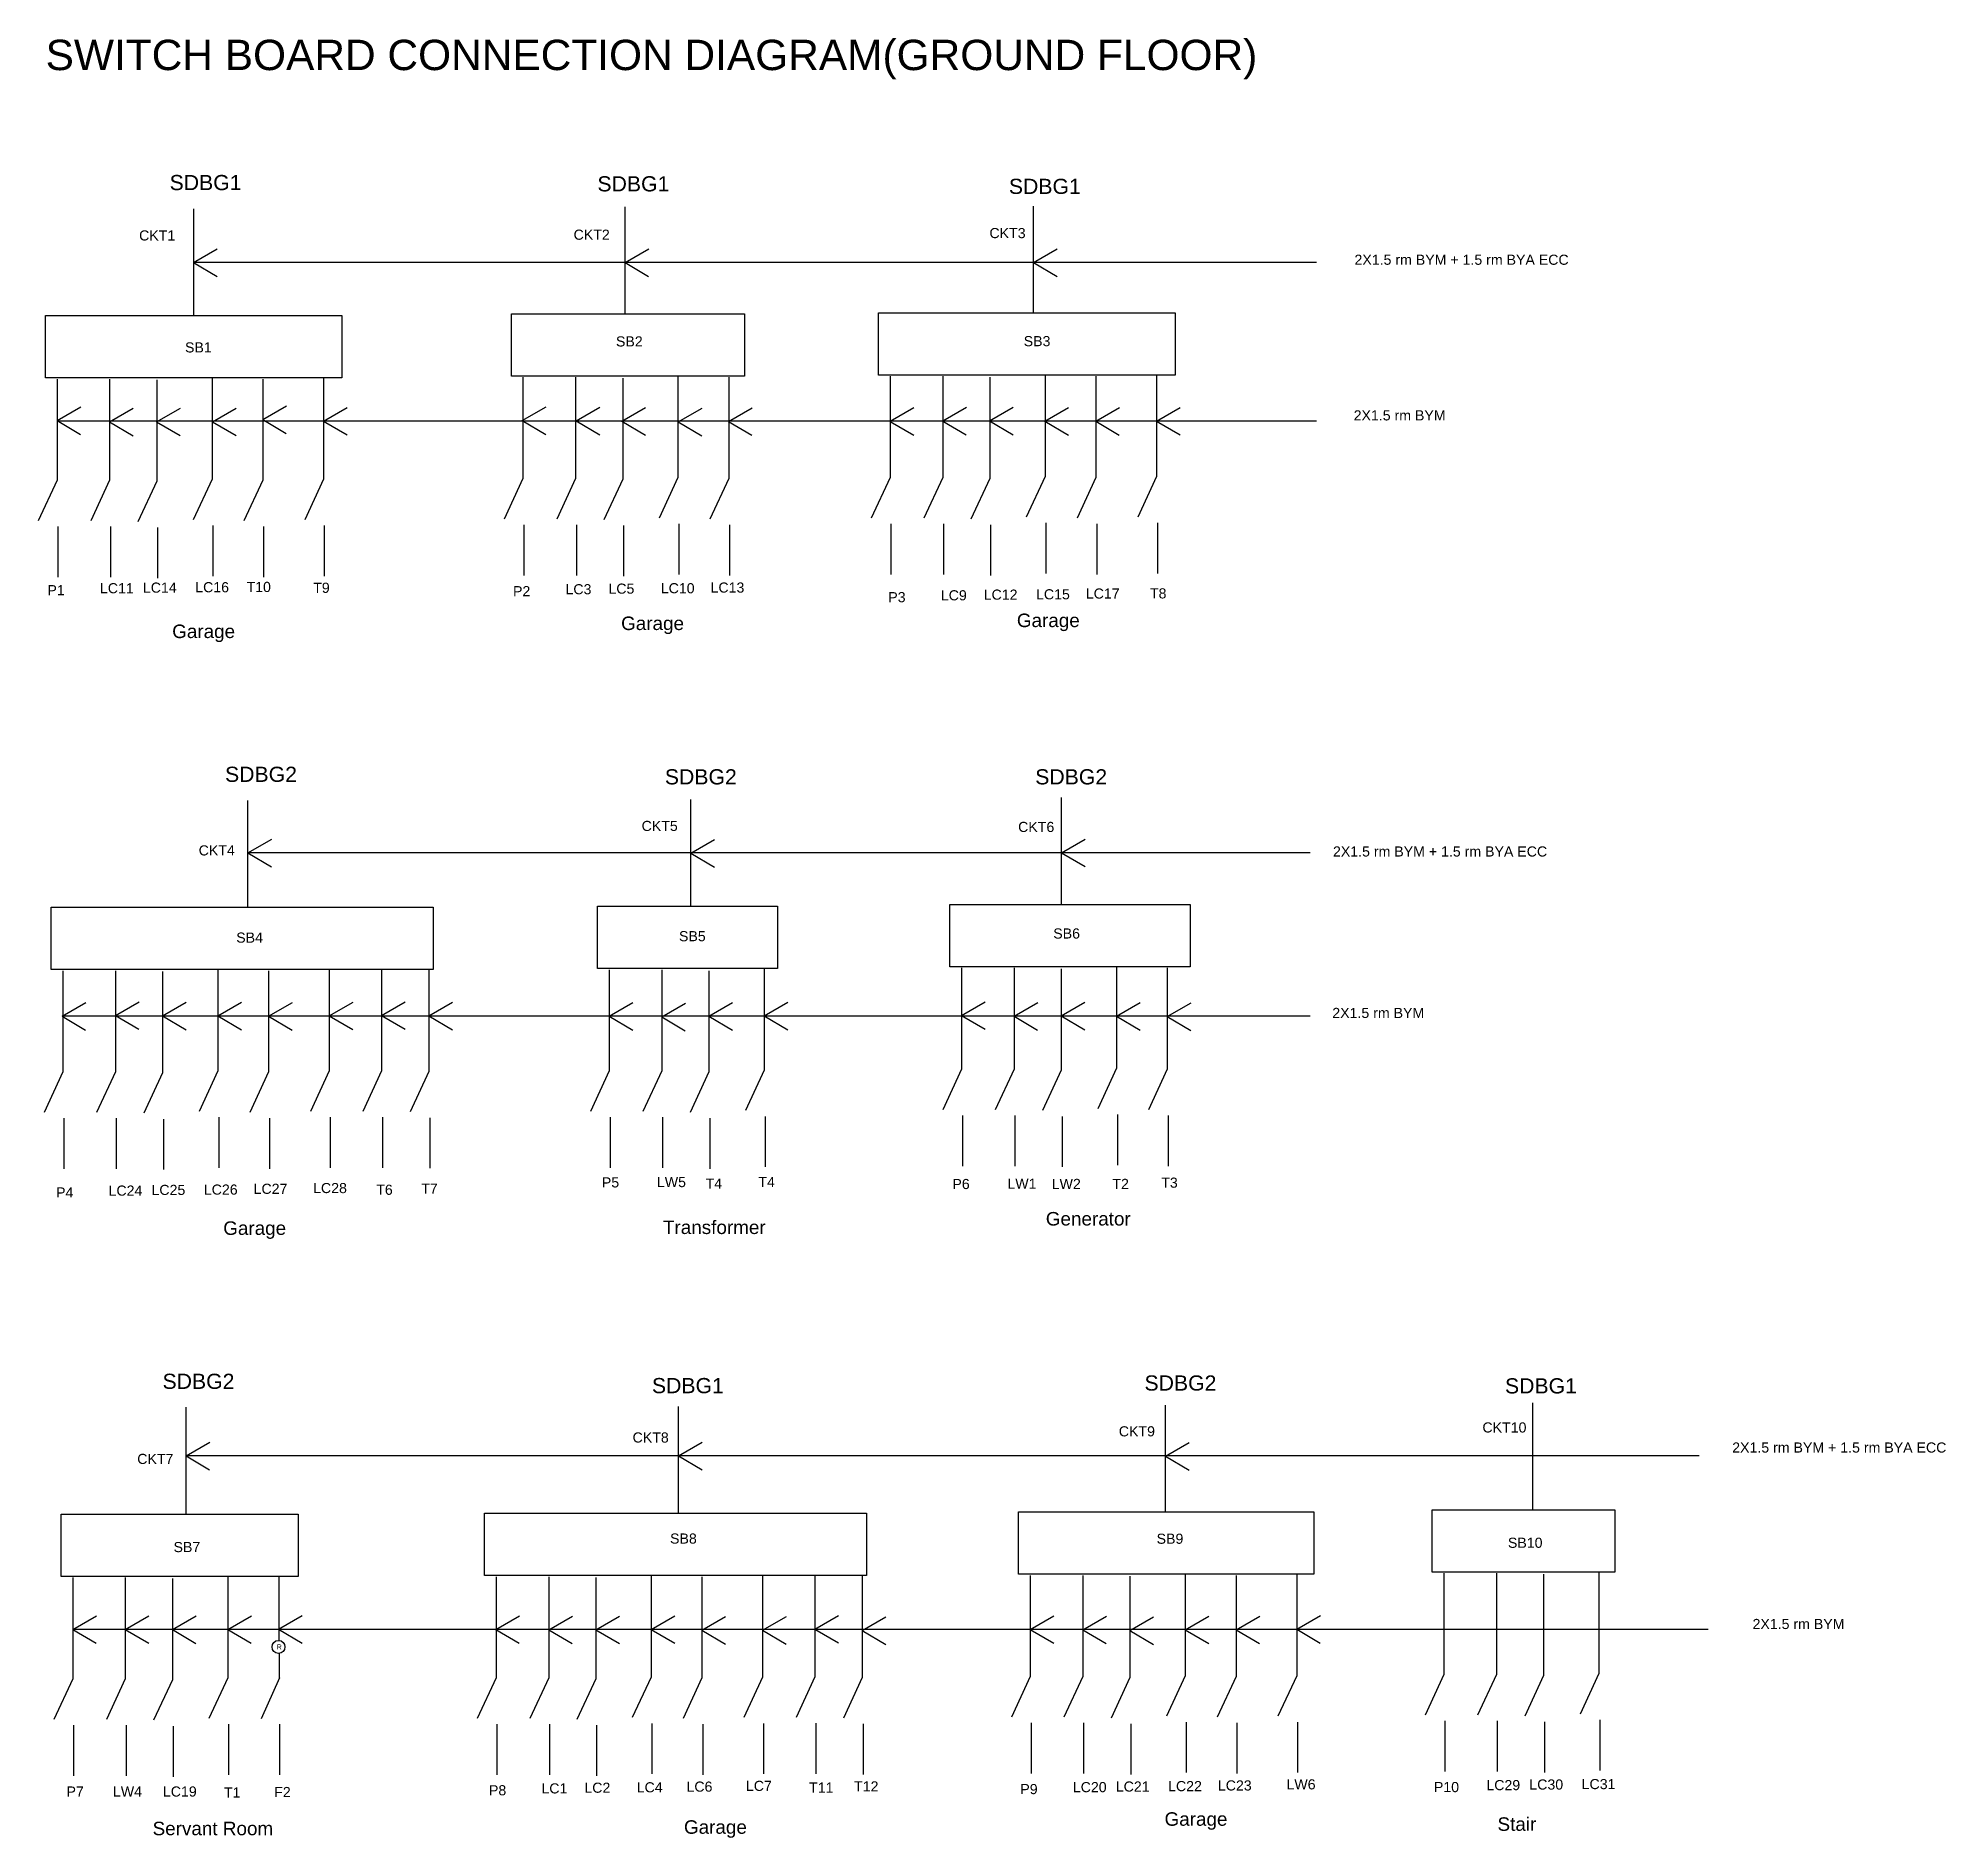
# Model space of a CAD drawing. Header units: millimetres. Extents: x 2090 to 23373, y -3333 to 3837.
# Drawn here: x 4597 to 6858, y -3333 to -1200 of the extents above; entities that cross this region are included whole.
import ezdxf

# ---------------------------------------------------------------- set-up
doc = ezdxf.new("R2010")
doc.units = ezdxf.units.MM
doc.layers.add('switch board', color=7, linetype='Continuous')
doc.layers.add('Text', color=10, linetype='Continuous')
doc.styles.get("Standard").update_dxf_attribs({"font": 'arial.ttf'})

msp = doc.modelspace()

# ---------------------------------------------------------------- texts
msp.add_text('R', height=6).set_placement((4879.5, -3110.1))
at = {"layer": 'switch board', "color": 30, "insert": (4605.7, -1201.8), "char_height": 36, "width": 1548.147, "attachment_point": 1}
msp.add_mtext('{\\C5;SWITCH BOARD CONNECTION DIAGRAM(GROUND FLOOR)}', dxfattribs=at)
at = {"layer": 'switch board', "attachment_point": 1}
for s, insert, char_height, width in [('                                       SDBG1', (4480.2, -1362.1), 18, 633.874), ('                                       SDBG1', (4987.2, -1363.6), 18, 633.874), ('                                       SDBG1', (5474.8, -1366.6), 18, 633.874), ('CKT1', (4716.5, -1427.8), 12, 75.672), ('CKT2', (5231.4, -1426.9), 12, 75.672), ('CKT3', (5724.2, -1425), 12, 75.672), ('{\\H2x;2X1.5 rm BYM + 1.5 rm BYA ECC}', (6156.8, -1456.6), 6, 275.822), ('SB2', (5281.6, -1553.4), 12, 123.016), ('SB3', (5764.8, -1553.1), 12, 123.016), ('SB1', (4770.9, -1560.5), 12, 123.016), ('{\\H2x;2X1.5 rm BYM }', (6155.8, -1641.1), 6, 275.822), ('P1', (4607.9, -1848.3), 12, 123.016), ('LC11', (4670.1, -1846), 12, 123.016), ('LC14', (4721, -1845.3), 12, 123.016), ('LC16', (4783, -1844.8), 12, 123.016), ('T10', (4843.8, -1844.5), 12, 123.016), ('T9', (4922.8, -1845.5), 12, 123.016), ('P2', (5159.6, -1849.5), 12, 123.016), ('LC3', (5221.8, -1847.2), 12, 123.016), ('LC5', (5272.7, -1846.5), 12, 123.016), ('LC10', (5334.7, -1846), 12, 123.016), ('LC13', (5393.7, -1845.2), 12, 123.016), ('LC12', (5717.4, -1853.6), 12, 123.016), ('LC15', (5779.4, -1853.2), 12, 123.016), ('LC17', (5838.4, -1852.3), 12, 123.016), ('T8', (5914.4, -1852.1), 12, 123.016), ('P3', (5604.3, -1856.6), 12, 123.016), ('LC9', (5666.6, -1854.4), 12, 123.016), ('                                       SDBG2', (4545.9, -2063.6), 18, 633.874), ('                                       SDBG2', (5067.1, -2066.6), 18, 633.874), ('                                       SDBG2', (5506, -2066.6), 18, 633.874), ('CKT5', (5312, -2127.8), 12, 75.672), ('CKT6', (5758.2, -2129), 12, 75.672), ('CKT4', (4787.1, -2156.8), 12, 75.672), ('{\\H2x;2X1.5 rm BYM + 1.5 rm BYA ECC}', (6131.3, -2158.1), 6, 275.822), ('SB4', (4831.6, -2260.2), 12, 123.016), ('SB5', (5356.3, -2258.5), 12, 123.016), ('SB6', (5799.8, -2255.3), 12, 123.016), ('{\\H2x;2X1.5 rm BYM }', (6130.5, -2349.5), 6, 275.822), ('P5', (5264.9, -2550.4), 12, 123.016), ('LW5', (5330.1, -2550), 12, 123.016), ('T4', (5387.8, -2551.8), 12, 123.016), ('T4', (5450.4, -2550), 12, 123.016), ('P6', (5680.3, -2552.3), 12, 123.016), ('LW1', (5745.5, -2551.9), 12, 123.016), ('LW2', (5798, -2552.2), 12, 123.016), ('T2', (5869.9, -2552.2), 12, 123.016), ('T3', (5927.8, -2550.7), 12, 123.016), ('P4', (4618.1, -2562.3), 12, 123.016), ('LC24', (4680.3, -2560.1), 12, 123.016), ('LC25', (4731.2, -2559.3), 12, 123.016), ('LC26', (4793.2, -2558.9), 12, 123.016), ('LC27', (4852.2, -2558), 12, 123.016), ('LC28', (4922.7, -2557.1), 12, 123.016), ('T6', (4997.5, -2559.1), 12, 123.016), ('T7', (5050.8, -2557.8), 12, 123.016), ('                                       SDBG2', (4471.8, -2783.2), 18, 633.874), ('                                       SDBG1', (5051.8, -2788.3), 18, 633.874), ('                                       SDBG2', (5635.5, -2785.2), 18, 633.874), ('                                       SDBG1', (6062.7, -2788.6), 18, 633.874), ('CKT9', (5877.5, -2845.5), 12, 75.672), ('CKT10', (6308.4, -2840.9), 12, 75.672), ('CKT8', (5301.3, -2852.8), 12, 75.672), ('{\\H2x;2X1.5 rm BYM + 1.5 rm BYA ECC}', (6604.4, -2864.7), 6, 275.822), ('CKT7', (4714.3, -2878.2), 12, 75.672), ('SB7', (4757.3, -2982.7), 12, 123.016), ('SB8', (5345.7, -2972.6), 12, 123.016), ('SB9', (5922.3, -2972.8), 12, 123.016), ('SB10', (6338.6, -2977.6), 12, 123.016), ('{\\H2x;2X1.5 rm BYM }', (6628.5, -3073.9), 6, 275.822), ('P7', (4630.5, -3272.5), 12, 123.016), ('LW4', (4685.5, -3272.5), 12, 123.016), ('LC19', (4744.7, -3272.5), 12, 123.016), ('T1', (4817, -3273.6), 12, 123.016), ('F2', (4876.6, -3273.1), 12, 123.016), ('P8', (5131.1, -3271), 12, 123.016), ('LC1', (5193.3, -3268.8), 12, 123.016), ('LC2', (5244.2, -3268), 12, 123.016), ('LC4', (5306.2, -3267.5), 12, 123.016), ('LC6', (5365.2, -3266.7), 12, 123.016), ('LC7', (5435.6, -3265.8), 12, 123.016), ('T11', (5510.5, -3267.8), 12, 123.016), ('T12', (5563.8, -3266.4), 12, 123.016), ('P9', (5760.8, -3269.6), 12, 123.016), ('LC20', (5823, -3267.3), 12, 123.016), ('LC21', (5873.9, -3266.6), 12, 123.016), ('LC22', (5935.9, -3266.1), 12, 123.016), ('LC23', (5994.9, -3265.3), 12, 123.016), ('LW6', (6076.2, -3264), 12, 123.016), ('P10', (6250.9, -3267.2), 12, 123.016), ('LC29', (6313.1, -3264.9), 12, 123.016), ('LC30', (6364, -3264.2), 12, 123.016), ('LC31', (6426, -3263.7), 12, 123.016)]:
    msp.add_mtext(s, dxfattribs=dict(at, insert=insert, char_height=char_height, width=width))
at = {"layer": 'Text', "char_height": 16, "attachment_point": 1}
for s, insert, width in [('Garage', (4755.7, -1895.1), 224.956), ('Garage', (5287.7, -1885.6), 224.956), ('Garage', (5756.7, -1882.1), 224.956), ('Generator', (5791, -2591.5), 211.046), ('Garage', (4816.2, -2602.6), 224.956), ('Transformer', (5337.3, -2601.6), 151.313), ('Servant Room ', (4732.5, -3314.3), 153.067), ('Garage', (5362.2, -3312.6), 224.956), ('Garage', (5931.7, -3303.1), 224.956), ('Stair', (6326.3, -3309.1), 151.313)]:
    msp.add_mtext(s, dxfattribs=dict(at, insert=insert, width=width))

# ---------------------------------------------------------------- blocks, each defined once
blk = doc.blocks.new('line')
at = {"layer": 'switch board'}
for p, q in [((0, 0), (0, -120)), ((0, -120), (-22.3, -168.1)), ((0, -120), (0, -120)), ((1, -174.9), (1, -234.9))]:
    blk.add_line(p, q, dxfattribs=at)
blk = doc.blocks.new('arrow')
at = {"layer": 'switch board'}
for q in [(3066, 272.9), (3065.8, 240.3)]:
    blk.add_line((3037.9, 256.7), q, dxfattribs=at)

# ---------------------------------------------------------------- linework, layer by layer
for p, q in [((6111.6, -1465.8), (4781.2, -1465.8)), ((6111.6, -1653.9), (4619.2, -1653.9)), ((6104.3, -2165.8), (4845.5, -2165.8)), ((6104.3, -2359.5), (4625.2, -2359.5)), ((6565.3, -2880.7), (4772.2, -2880.7)), ((4882.4, -3099.5), (4882.4, -3023.6)), ((6575.8, -3086.6), (4637.8, -3086.6)), ((4882.8, -3143.8), (4882.8, -3114.7)), ((4882.8, -3143.8), (4861.1, -3192.2)), ((4883.3, -3258.7), (4883.3, -3198.7))]:
    msp.add_line(p, q)
msp.add_circle((4881.7, -3107.1), 7.67)
at = {"layer": 'switch board'}
for p, q in [((5292.4, -1526.7), (5292.4, -1400)), ((5776.3, -1525.6), (5776.3, -1398.9)), ((4781.2, -1528.8), (4781.2, -1402.1)), ((5606.5, -1653.9), (5634.6, -1637.7)), ((5668.8, -1653.6), (5696.9, -1637.4)), ((5724.4, -1653.6), (5752.5, -1637.4)), ((5789.9, -1654), (5818, -1637.9)), ((5850.1, -1653.9), (5878.2, -1637.8)), ((5922.3, -1653.9), (5950.4, -1637.7)), ((5606.5, -1654.3), (5634.4, -1670.7)), ((5668.8, -1653.9), (5696.7, -1670.3)), ((5724.4, -1653.6), (5752.3, -1670)), ((5789.9, -1654), (5817.9, -1670.5)), ((5850.1, -1653.9), (5878, -1670.4)), ((5922.3, -1653.9), (5950.3, -1670.3)), ((5370.4, -2229.1), (5370.4, -2102.4)), ((5809.5, -2227), (5809.5, -2100.2)), ((4845.5, -2230.2), (4845.5, -2103.5)), ((4772.2, -2949.7), (4772.2, -2823)), ((5355.7, -2948.7), (5355.7, -2821.9)), ((5932.9, -2947.1), (5932.9, -2820.4)), ((6368.3, -2944.6), (6368.3, -2817.9))]:
    msp.add_line(p, q, dxfattribs=at)
for points in [[(4605.5, -1528.8), (4956.8, -1528.8), (4956.8, -1602.7), (4605.5, -1602.7)], [(5157.7, -1526.7), (5433.8, -1526.7), (5433.8, -1600.6), (5157.7, -1600.6)], [(5592.8, -1525.6), (5944.1, -1525.6), (5944.1, -1599.5), (5592.8, -1599.5)], [(4612.4, -2230.2), (5064.9, -2230.2), (5064.9, -2304.1), (4612.4, -2304.1)], [(5259.9, -2229.1), (5473.2, -2229.1), (5473.2, -2303), (5259.9, -2303)], [(5677.4, -2227), (5962.2, -2227), (5962.2, -2300.9), (5677.4, -2300.9)], [(4624.1, -2949.7), (4905.1, -2949.7), (4905.1, -3023.6), (4624.1, -3023.6)], [(5125.8, -2948.7), (5578.4, -2948.7), (5578.4, -3022.6), (5125.8, -3022.6)], [(5758.8, -2947.1), (6108.7, -2947.1), (6108.7, -3021), (5758.8, -3021)], [(6248.9, -2944.6), (6465.3, -2944.6), (6465.3, -3018.5), (6248.9, -3018.5)]]:
    msp.add_lwpolyline(points, close=True, dxfattribs=at)

# ---------------------------------------------------------------- block references
for p in [(1743.2, -1722.7), (2254.5, -1722.6), (2738.5, -1722.6), (1581.3, -1909.9), (1643.6, -1911.6), (1699.4, -1911.4), (1765.6, -1911.3), (1825.1, -1908.8), (1897.1, -1910.6), (2132.7, -1909.9), (2196.6, -1910.3), (2250.8, -1910.8), (2317.6, -1911.5), (2376.9, -1911), (1807.6, -2422.5), (2332.5, -2422.8), (2771.7, -2422.4), (1587.3, -2616.1), (1650.5, -2615.2), (1706.4, -2615.8), (1771.9, -2615.8), (1832.1, -2616.1), (1904, -2615.5), (1965.9, -2615.2), (2022, -2615.8), (2235.7, -2616.1), (2298, -2616.9), (2353.9, -2616.1), (2419.4, -2615.8), (2653.2, -2615.2), (2715.5, -2616.1), (2771.4, -2615.7), (2836.9, -2616.1), (2897.1, -2616.5), (1734.3, -3137.3), (2317.8, -3137.3), (2895, -3137.8), (1599.9, -3343.1), (1662.2, -3343.1), (1718.1, -3343.3), (1783.6, -3343.1), (1843.8, -3342.9), (2101.2, -3343.1), (2164, -3343.5), (2219.8, -3343.5), (2285.4, -3343.1), (2345.5, -3344), (2417.5, -3344), (2479.4, -3342.6), (2535.5, -3344.5), (2734.6, -3343.1), (2796.9, -3343.5), (2852.8, -3344.5), (2918.3, -3343.4), (2978.5, -3343.4), (3050.5, -3342.8)]:
    msp.add_blockref('arrow', p)
for p in [(4619.2, -1604), (4681.5, -1604), (4737.4, -1605.1), (4802.9, -1602.9), (4863, -1604), (4935, -1602.9), (5171.4, -1601.9), (5233.7, -1601.9), (5289.6, -1602.9), (5355.1, -1600.8), (5415.2, -1601.9), (5606.5, -1600.8), (5668.8, -1600.8), (5724.6, -1601.9), (5790.2, -1599.7), (5850.3, -1600.8), (5922.3, -1599.7), (4626.1, -2305.4), (4688.4, -2305.4), (4809.8, -2304.3), (4870, -2305.4), (4941.9, -2304.3), (5003.8, -2304.1), (5059.9, -2304.8), (5273.6, -2304.3), (5335.9, -2304.3), (5391.8, -2305.4), (5457.3, -2303.2), (5691.1, -2302.1), (5753.4, -2302.1), (5809.3, -2303.2), (5874.8, -2301.1), (5935, -2302.1), (4744.3, -2306.4), (4637.8, -3024.9), (4700.1, -3024.9), (4756, -3026), (4821.5, -3023.8), (5139.6, -3023.8), (5201.9, -3023.8), (5257.7, -3024.9), (5323.3, -3022.8), (5383.4, -3023.8), (5455.4, -3022.8), (5517.3, -3022.6), (5573.4, -3023.3), (5772.5, -3022.3), (5834.8, -3022.3), (5890.7, -3023.3), (5956.2, -3021.2), (6016.4, -3022.3), (6088.4, -3021.2), (6262.7, -3019.8), (6325, -3019.8), (6380.8, -3020.9), (6446.4, -3018.7)]:
    msp.add_blockref('line', p, dxfattribs=at)

msp.set_redraw_order([(e.dxf.handle, doc.entitydb.next_handle()) for e in msp.query("TEXT MTEXT ATTDEF DIMENSION ARC_DIMENSION")])  # texts and dimensions are drawn at this point

doc.saveas('drawing.dxf')
